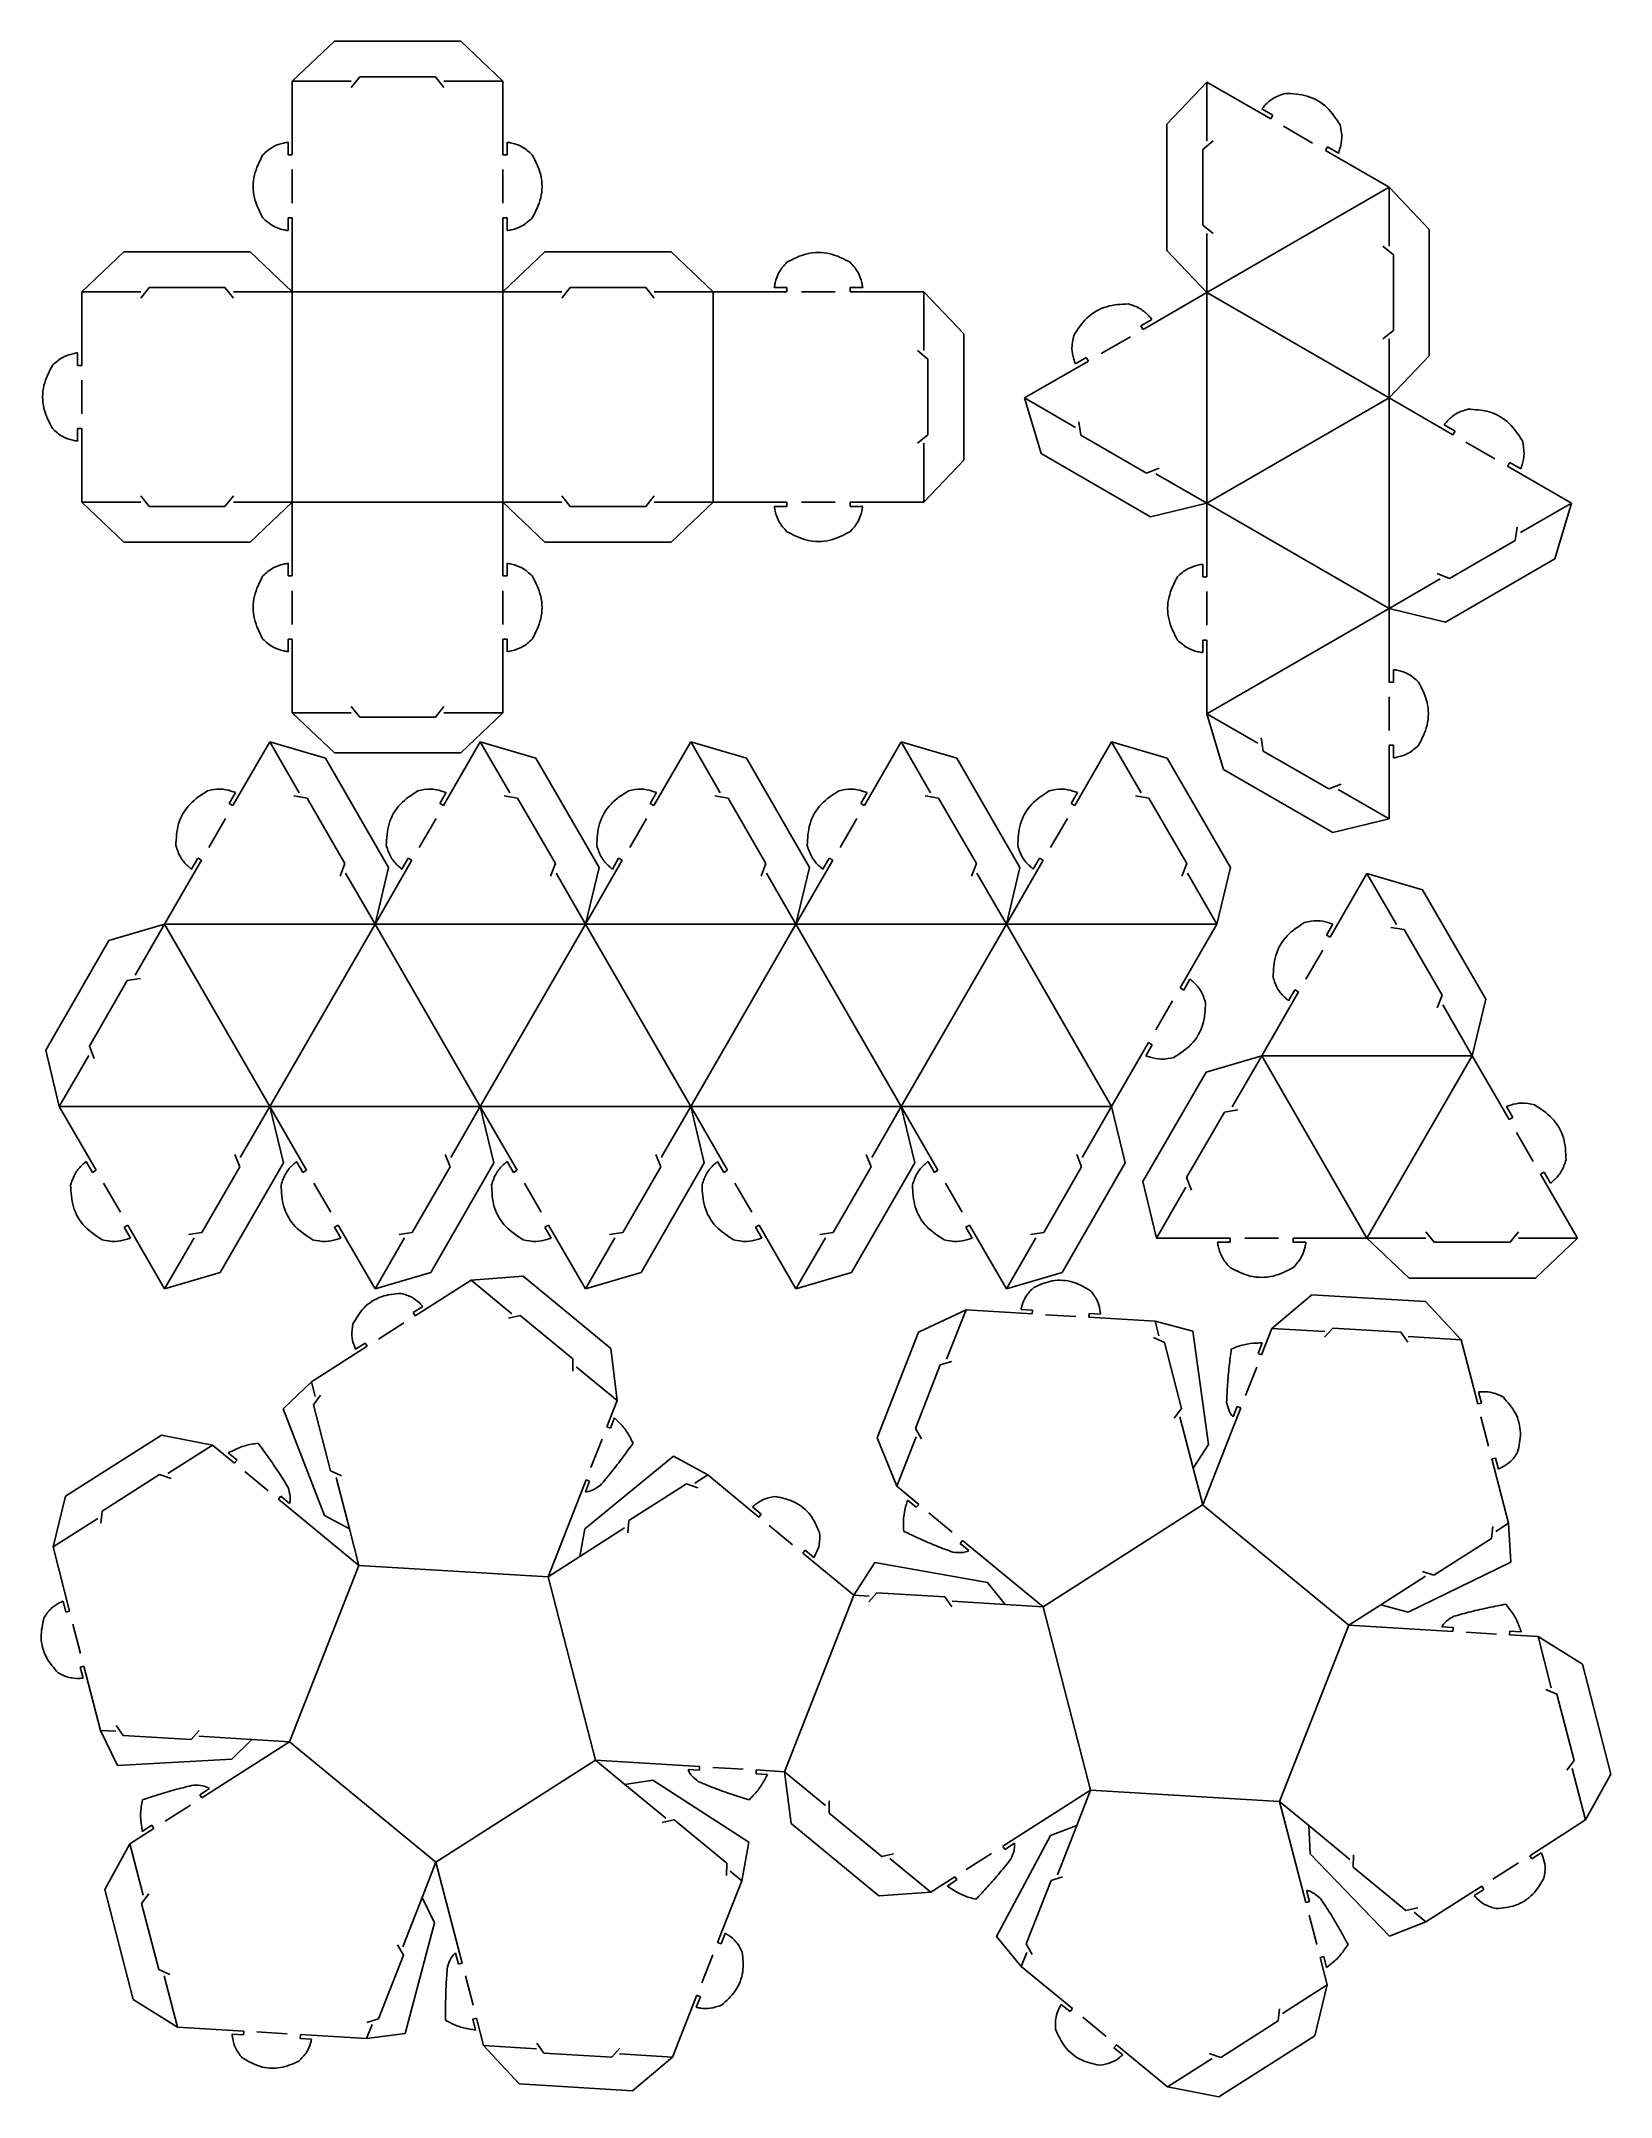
# Model space of a CAD drawing. Extents: x 3 to 213, y -16 to 259.
import ezdxf

# ---------------------------------------------------------------- set-up
doc = ezdxf.new("R2010")
doc.units = 0
doc.layers.get('0').update_dxf_attribs({"linetype": 'CONTINUOUS'})

msp = doc.modelspace()

# ---------------------------------------------------------------- linework, layer by layer
at = {"color": 5}
for p, q in [((36.386508, 254.089286), (42.030952, 259.451508)), ((42.030952, 259.451508), (58.964285, 259.451508)), ((58.964285, 259.451508), (64.60873, 254.089286)), ((36.386508, 244.211509), (36.386508, 254.089287)), ((44.28873, 253.242619), (45.417619, 254.653731)), ((45.417619, 254.653731), (55.577619, 254.653731)), ((55.577619, 254.653731), (56.706508, 253.242619)), ((64.60873, 244.211509), (64.60873, 254.089287)), ((153.661895, 248.324404), (159.024117, 253.968848)), ((167.578518, 249.029957), (159.024114, 253.968844)), ((153.661895, 231.391071), (153.661895, 248.324404)), ((166.394271, 250.365446), (167.86074, 249.51878)), ((167.86074, 249.51878), (167.578518, 249.029957)), ((35.822063, 245.904842), (35.822063, 244.211509)), ((65.173174, 245.904842), (65.173174, 244.211509)), ((158.459672, 244.937737), (159.870783, 246.066626)), ((174.910863, 244.796623), (175.193085, 245.285446)), ((175.193085, 245.285446), (176.659554, 244.438782)), ((35.822063, 244.211509), (36.386508, 244.211509)), ((65.173174, 244.211509), (64.60873, 244.211509)), ((158.459672, 234.777737), (158.459672, 244.937737)), ((183.465267, 239.857737), (174.910863, 244.796623)), ((188.827489, 234.213293), (183.465267, 239.857737)), ((36.386508, 235.744842), (35.822063, 235.744842)), ((35.822063, 235.744842), (35.822063, 234.051509)), ((36.386508, 225.867064), (36.386508, 235.744842)), ((64.60873, 225.867064), (64.60873, 235.744842)), ((64.60873, 235.744842), (65.173174, 235.744842)), ((65.173174, 235.744842), (65.173174, 234.051509)), ((159.870783, 233.648848), (158.459672, 234.777737)), ((188.827489, 217.279959), (188.827489, 234.213293)), ((184.029711, 230.826626), (182.6186, 231.955515)), ((13.80873, 231.229287), (8.164285, 225.867064)), ((30.742063, 231.229287), (13.80873, 231.229287)), ((36.386508, 225.867064), (30.742063, 231.229287)), ((64.60873, 225.867064), (70.253174, 231.229287)), ((70.253174, 231.229287), (87.186508, 231.229287)), ((87.186508, 231.229287), (92.830952, 225.867064)), ((159.024117, 225.746626), (153.661895, 231.391071)), ((184.029711, 220.666626), (184.029711, 230.826626)), ((17.195396, 226.431509), (16.066508, 225.020398)), ((27.355396, 226.431509), (17.195396, 226.431509)), ((28.484285, 225.020398), (27.355396, 226.431509)), ((72.510952, 225.020398), (73.639841, 226.431509)), ((73.639841, 226.431509), (83.799841, 226.431509)), ((83.799841, 226.431509), (84.92873, 225.020398)), ((102.70873, 226.431509), (101.015396, 226.431509)), ((102.70873, 225.867064), (102.70873, 226.431509)), ((112.86873, 226.431509), (111.175396, 226.431509)), ((111.175396, 226.431509), (111.175396, 225.867064)), ((8.164285, 215.989287), (8.164285, 225.867064)), ((92.830952, 225.867064), (102.70873, 225.867064)), ((111.175396, 225.867064), (121.053174, 225.867064)), ((121.053174, 225.867064), (126.415396, 220.22262)), ((159.024117, 225.746626), (150.469713, 220.80774)), ((150.187491, 221.296563), (151.65396, 222.14323)), ((150.469713, 220.80774), (150.187491, 221.296563)), ((182.6186, 219.537737), (184.029711, 220.666626)), ((7.599841, 217.68262), (7.599841, 215.989287)), ((120.206508, 217.964842), (121.617619, 216.835953)), ((126.415396, 220.22262), (126.415396, 203.289287)), ((7.599841, 215.989287), (8.164285, 215.989287)), ((121.617619, 216.835953), (121.617619, 206.675953)), ((143.137368, 216.574407), (134.582964, 211.635521)), ((141.388677, 216.216563), (142.855146, 217.06323)), ((142.855146, 217.06323), (143.137368, 216.574407)), ((183.465267, 211.635515), (188.827489, 217.279959)), ((136.790089, 204.169476), (134.582967, 211.635515)), ((183.465298, 211.635571), (192.019738, 206.696663)), ((8.164285, 207.52262), (7.599841, 207.52262)), ((7.599841, 207.52262), (7.599841, 205.829287)), ((8.164285, 197.644842), (8.164285, 207.52262)), ((121.617619, 206.675953), (120.206508, 205.547064)), ((142.121913, 206.631139), (141.849822, 208.41764)), ((192.301961, 207.185489), (190.835486, 208.032158)), ((192.019738, 206.696663), (192.301961, 207.185489)), ((151.454779, 195.702812), (136.790089, 204.169476)), ((150.920729, 201.551139), (142.121913, 206.631139)), ((126.415396, 203.289287), (121.053174, 197.644842)), ((152.603931, 202.208754), (150.920729, 201.551139)), ((199.63434, 202.952138), (199.352117, 202.463313)), ((199.352117, 202.463313), (207.906558, 197.524404)), ((201.100814, 202.105469), (199.63434, 202.952138)), ((17.195396, 197.080398), (16.066508, 198.491509)), ((28.484285, 198.491509), (27.355396, 197.080398)), ((72.510952, 198.491509), (73.639841, 197.080398)), ((83.799841, 197.080398), (84.92873, 198.491509)), ((13.80873, 192.28262), (8.164285, 197.644842)), ((27.355396, 197.080398), (17.195396, 197.080398)), ((36.386508, 197.644842), (30.742063, 192.28262)), ((36.386508, 197.644842), (36.386508, 187.767064)), ((64.60873, 197.644842), (64.60873, 187.767064)), ((64.60873, 197.644842), (70.253174, 192.28262)), ((73.639841, 197.080398), (83.799841, 197.080398)), ((87.186508, 192.28262), (92.830952, 197.644842)), ((92.830952, 197.644842), (102.70873, 197.644842)), ((102.70873, 197.080398), (101.015396, 197.080398)), ((102.70873, 197.644842), (102.70873, 197.080398)), ((111.175396, 197.080398), (111.175396, 197.644842)), ((111.175396, 197.644842), (121.053174, 197.644842)), ((112.86873, 197.080398), (111.175396, 197.080398)), ((159.02412, 197.52441), (151.454779, 195.702812)), ((159.024117, 197.524404), (159.024117, 187.646626)), ((205.699397, 190.058387), (207.906527, 197.52446)), ((200.367547, 192.520062), (200.639638, 194.306571)), ((30.742063, 192.28262), (13.80873, 192.28262)), ((70.253174, 192.28262), (87.186508, 192.28262)), ((191.568694, 187.440042), (200.367547, 192.520062)), ((35.822063, 187.767064), (35.822063, 189.460398)), ((36.386508, 187.767064), (35.822063, 187.767064)), ((64.60873, 187.767064), (65.173174, 187.767064)), ((65.173174, 187.767064), (65.173174, 189.460398)), ((158.459672, 187.646626), (158.459672, 189.339959)), ((159.024117, 187.646626), (158.459672, 187.646626)), ((189.885484, 188.097657), (191.568694, 187.440042)), ((191.034639, 181.591687), (205.699397, 190.058387)), ((183.465267, 183.413293), (183.465267, 173.535515)), ((183.465267, 183.413293), (191.034639, 181.591687)), ((35.822063, 177.607064), (35.822063, 179.300398)), ((35.822063, 179.300398), (36.386508, 179.300398)), ((36.386508, 179.300398), (36.386508, 169.42262)), ((65.173174, 179.300398), (64.60873, 179.300398)), ((64.60873, 179.300398), (64.60873, 169.42262)), ((65.173174, 177.607064), (65.173174, 179.300398)), ((158.459672, 177.486626), (158.459672, 179.179959)), ((158.459672, 179.179959), (159.024117, 179.179959)), ((159.024117, 179.179959), (159.024117, 169.302182)), ((184.029711, 173.535515), (184.029711, 175.228848)), ((183.465267, 173.535515), (184.029711, 173.535515)), ((42.030952, 164.060398), (36.386508, 169.42262)), ((45.417619, 168.858176), (44.28873, 170.269287)), ((55.577619, 168.858176), (45.417619, 168.858176)), ((56.706508, 170.269287), (55.577619, 168.858176)), ((64.60873, 169.42262), (58.964285, 164.060398)), ((159.024117, 169.302182), (161.231239, 161.836142)), ((28.423718, 156.987697), (33.362584, 165.542067)), ((40.828598, 163.334957), (33.36259, 165.54207)), ((56.645827, 156.987697), (61.584693, 165.542067)), ((69.050707, 163.334957), (61.584699, 165.54207)), ((84.867936, 156.987697), (89.806803, 165.542067)), ((97.272819, 163.334957), (89.806811, 165.54207)), ((113.090046, 156.987697), (118.028912, 165.542067)), ((125.494929, 163.334957), (118.02892, 165.54207)), ((141.312158, 156.987697), (146.251024, 165.542067)), ((153.717038, 163.334957), (146.25103, 165.54207)), ((166.290972, 166.084306), (166.563063, 164.297806)), ((49.295228, 148.670323), (40.828598, 163.334957)), ((58.964285, 164.060398), (42.030952, 164.060398)), ((77.517337, 148.670323), (69.050707, 163.334957)), ((105.739449, 148.670323), (97.272819, 163.334957)), ((133.961559, 148.670323), (125.494929, 163.334957)), ((162.183668, 148.670323), (153.717038, 163.334957)), ((166.563063, 164.297806), (175.361879, 159.217806)), ((184.029711, 165.068848), (183.465267, 165.068848)), ((183.465267, 165.068848), (183.465267, 155.191071)), ((184.029711, 163.375515), (184.029711, 165.068848)), ((161.231239, 161.836142), (175.895929, 153.369478)), ((175.361879, 159.217806), (177.045081, 159.87542)), ((28.781558, 158.73638), (27.934897, 157.269917)), ((27.934897, 157.269917), (28.423718, 156.987697)), ((38.366946, 158.003153), (36.580451, 158.275243)), ((43.446923, 149.204372), (38.366946, 158.003153)), ((57.003668, 158.73638), (56.157007, 157.269917)), ((56.157007, 157.269917), (56.645827, 156.987697)), ((66.589055, 158.003153), (64.80256, 158.275243)), ((71.669032, 149.204372), (66.589055, 158.003153)), ((85.225777, 158.73638), (84.379116, 157.269917)), ((84.379116, 157.269917), (84.867936, 156.987697)), ((94.811167, 158.003153), (93.024672, 158.275243)), ((99.891144, 149.204372), (94.811167, 158.003153)), ((113.447886, 158.73638), (112.601225, 157.269917)), ((112.601225, 157.269917), (113.090046, 156.987697)), ((123.033276, 158.003153), (121.246781, 158.275243)), ((128.113254, 149.204372), (123.033276, 158.003153)), ((141.669999, 158.73638), (140.823338, 157.269917)), ((140.823338, 157.269917), (141.312158, 156.987697)), ((151.255386, 158.003153), (149.468891, 158.275243)), ((156.335363, 149.204372), (151.255386, 158.003153)), ((175.895929, 153.369478), (183.46527, 155.191076)), ((19.251535, 141.10101), (24.190403, 149.65538)), ((23.701582, 149.9376), (22.854919, 148.471136)), ((24.190403, 149.65538), (23.701582, 149.9376)), ((42.789314, 147.521176), (43.446923, 149.204372)), ((47.473644, 141.10101), (52.412511, 149.65538)), ((51.92369, 149.9376), (51.077027, 148.471136)), ((52.412511, 149.65538), (51.92369, 149.9376)), ((71.011423, 147.521176), (71.669032, 149.204372)), ((75.695754, 141.10101), (80.63462, 149.65538)), ((80.1458, 149.9376), (79.299136, 148.471136)), ((80.63462, 149.65538), (80.1458, 149.9376)), ((99.233536, 147.521176), (99.891144, 149.204372)), ((103.917863, 141.10101), (108.856729, 149.65538)), ((108.367909, 149.9376), (107.521245, 148.471136)), ((108.856729, 149.65538), (108.367909, 149.9376)), ((127.455645, 147.521176), (128.113254, 149.204372)), ((132.139975, 141.10101), (137.078841, 149.65538)), ((136.590021, 149.9376), (135.743357, 148.471136)), ((137.078841, 149.65538), (136.590021, 149.9376)), ((155.677754, 147.521176), (156.335363, 149.204372)), ((47.473639, 141.101013), (49.295228, 148.670323)), ((75.695748, 141.101013), (77.517337, 148.670323)), ((103.91786, 141.101013), (105.739449, 148.670323)), ((132.139969, 141.101013), (133.961559, 148.670323)), ((160.362079, 141.101013), (162.183668, 148.670323)), ((175.552058, 139.343728), (180.490947, 147.898135)), ((187.956992, 145.691016), (180.490949, 147.898138)), ((196.423658, 131.026321), (187.956992, 145.691016)), ((19.25153, 141.101013), (11.78552, 138.893903)), ((155.423207, 132.546646), (160.362073, 141.101016)), ((175.909901, 141.09242), (175.063235, 139.625951)), ((185.495328, 140.359189), (183.708825, 140.63128)), ((11.78552, 138.893903), (3.31889, 124.229269)), ((175.063235, 139.625951), (175.552058, 139.343728)), ((190.575328, 131.56037), (185.495328, 140.359189)), ((14.247173, 133.562096), (9.167195, 124.763316)), ((16.033668, 133.834186), (14.247173, 133.562096)), ((155.912027, 132.264424), (155.423207, 132.546646)), ((156.758691, 133.730887), (155.912027, 132.264424)), ((170.829901, 132.293603), (169.983235, 130.827134)), ((171.318724, 132.01138), (170.829901, 132.293603)), ((166.379835, 123.456974), (171.318724, 132.01138)), ((189.917713, 129.877168), (190.575328, 131.56037)), ((194.60206, 123.456977), (196.423658, 131.026321)), ((3.31889, 124.229269), (5.140481, 116.659959)), ((9.167195, 124.763316), (9.824806, 123.080122)), ((146.251024, 116.659959), (151.18989, 125.214329)), ((151.678713, 124.932107), (150.83205, 123.465644)), ((151.18989, 125.214329), (151.678713, 124.932107)), ((158.913788, 121.249855), (150.447121, 106.585159)), ((166.37983, 123.456977), (158.913788, 121.249855)), ((194.602066, 123.456979), (199.540955, 114.902573)), ((5.140475, 116.659959), (10.079364, 108.105552)), ((33.362584, 116.659959), (38.301473, 108.105552)), ((33.36264, 116.659925), (35.184238, 109.090581)), ((61.584693, 116.659959), (66.523582, 108.105552)), ((61.58475, 116.659925), (63.406347, 109.090581)), ((89.806805, 116.659959), (94.745694, 108.105552)), ((89.806859, 116.659925), (91.628457, 109.090581)), ((118.028915, 116.659959), (122.967804, 108.105552)), ((118.028971, 116.659925), (119.850569, 109.090581)), ((146.251081, 116.659925), (148.072678, 109.090581)), ((161.375451, 115.918028), (156.295451, 107.119208)), ((163.161955, 116.190118), (161.375451, 115.918028)), ((200.029778, 115.184795), (199.183111, 116.651264)), ((199.540955, 114.902573), (200.029778, 115.184795)), ((28.678293, 110.239734), (29.335908, 108.556532)), ((56.900403, 110.239734), (57.558017, 108.556532)), ((85.122512, 110.239734), (85.780126, 108.556532)), ((113.344624, 110.239734), (114.002239, 108.556532)), ((141.566733, 110.239734), (142.224348, 108.556532)), ((9.590541, 107.82333), (8.743874, 109.289799)), ((10.079364, 108.105552), (9.590541, 107.82333)), ((29.335908, 108.556532), (24.255908, 99.757713)), ((35.184238, 109.090581), (26.717572, 94.425886)), ((37.81265, 107.82333), (36.965983, 109.289799)), ((38.301473, 108.105552), (37.81265, 107.82333)), ((57.558017, 108.556532), (52.478017, 99.757713)), ((63.406347, 109.090581), (54.939681, 94.425886)), ((66.034759, 107.82333), (65.188092, 109.289799)), ((66.523582, 108.105552), (66.034759, 107.82333)), ((85.780126, 108.556532), (80.700126, 99.757713)), ((91.628457, 109.090581), (83.16179, 94.425886)), ((94.256871, 107.82333), (93.410205, 109.289799)), ((94.745694, 108.105552), (94.256871, 107.82333)), ((114.002239, 108.556532), (108.922239, 99.757713)), ((119.850569, 109.090581), (111.383902, 94.425886)), ((122.478981, 107.82333), (121.632314, 109.289799)), ((122.967804, 108.105552), (122.478981, 107.82333)), ((142.224348, 108.556532), (137.144348, 99.757713)), ((148.072678, 109.090581), (139.606012, 94.425886)), ((204.263111, 107.852447), (203.774288, 107.570225)), ((203.774288, 107.570225), (208.713177, 99.015818)), ((205.109778, 106.385978), (204.263111, 107.852447)), ((150.447121, 106.585159), (152.268719, 99.015815)), ((156.295451, 107.119208), (156.953066, 105.436007)), ((13.823874, 100.490982), (14.312698, 100.773205)), ((14.670541, 99.024513), (13.823874, 100.490982)), ((14.312698, 100.773205), (19.251587, 92.218798)), ((24.255908, 99.757713), (22.469406, 99.485622)), ((42.045983, 100.490982), (42.534806, 100.773205)), ((42.89265, 99.024513), (42.045983, 100.490982)), ((42.534806, 100.773205), (47.473695, 92.218798)), ((52.478017, 99.757713), (50.691514, 99.485622)), ((70.268092, 100.490982), (70.756915, 100.773205)), ((71.114759, 99.024513), (70.268092, 100.490982)), ((70.756915, 100.773205), (75.695804, 92.218798)), ((80.700126, 99.757713), (78.913623, 99.485622)), ((98.490205, 100.490982), (98.979028, 100.773205)), ((99.336871, 99.024513), (98.490205, 100.490982)), ((98.979028, 100.773205), (103.917917, 92.218798)), ((108.922239, 99.757713), (107.135735, 99.485622)), ((126.712314, 100.490982), (127.201137, 100.773205)), ((127.558981, 99.024513), (126.712314, 100.490982)), ((127.201137, 100.773205), (132.140026, 92.218798)), ((137.144348, 99.757713), (135.357845, 99.485622)), ((188.393169, 99.862485), (189.522058, 98.451374)), ((199.682058, 98.451374), (200.810947, 99.862485)), ((162.146496, 99.015818), (152.268716, 99.015818)), ((160.453163, 98.451374), (162.146496, 98.451374)), ((162.146496, 98.451374), (162.146496, 99.015818)), ((180.490947, 99.015818), (170.613166, 99.015818)), ((170.613166, 99.015818), (170.613166, 98.451374)), ((170.613166, 98.451374), (172.306499, 98.451374)), ((180.490947, 99.015818), (186.135391, 93.653596)), ((189.522058, 98.451374), (199.682058, 98.451374)), ((203.068724, 93.653596), (208.713169, 99.015818)), ((26.717572, 94.425886), (19.251529, 92.218764)), ((54.939681, 94.425886), (47.473639, 92.218764)), ((60.346833, 93.398727), (67.33597, 93.897258)), ((67.33597, 93.897258), (79.103765, 84.213449)), ((83.16179, 94.425886), (75.695748, 92.218764)), ((111.383902, 94.425886), (103.91786, 92.218764)), ((139.606012, 94.425886), (132.139969, 92.218764)), ((52.853189, 88.61576), (60.346802, 93.39869)), ((167.747487, 86.921543), (173.108775, 91.432967)), ((173.108775, 91.432967), (188.321086, 90.515539)), ((186.135391, 93.653596), (203.068724, 93.653596)), ((53.864496, 89.863896), (52.579877, 89.043964)), ((52.579877, 89.043964), (52.853189, 88.61576)), ((65.354279, 88.291227), (66.945784, 88.62629)), ((66.945784, 88.62629), (74.006459, 82.816003)), ((120.374709, 86.432398), (126.724196, 89.395585)), ((126.724198, 89.395585), (135.598047, 88.860418)), ((135.628628, 89.367495), (134.107397, 89.459237)), ((135.598047, 88.860418), (135.628628, 89.367495)), ((143.234783, 88.908783), (143.204201, 88.401706)), ((143.204201, 88.401706), (152.078049, 87.866539)), ((144.756014, 88.817038), (143.234783, 88.908783)), ((188.321086, 90.515539), (193.101338, 85.392497)), ((114.801311, 72.248113), (120.374709, 86.432398)), ((151.850765, 85.708247), (153.335256, 85.043859)), ((152.077883, 87.866497), (157.141311, 86.556455)), ((157.141311, 86.556455), (159.248664, 71.358574)), ((166.354139, 83.375472), (167.74749, 86.921543)), ((174.800695, 85.732795), (175.8913, 86.939326)), ((175.8913, 86.939326), (185.018686, 86.388869)), ((185.018686, 86.388869), (185.956389, 85.060014)), ((38.936478, 79.733174), (46.430091, 84.516104)), ((46.156781, 84.944311), (44.872162, 84.124379)), ((46.430091, 84.516104), (46.156781, 84.944311)), ((74.006459, 82.816003), (73.983994, 81.189768)), ((79.103765, 84.213449), (79.959824, 77.259047)), ((153.335256, 85.043859), (155.632254, 76.193114)), ((166.43867, 84.979679), (165.881329, 83.56125)), ((165.881329, 83.56125), (166.354139, 83.375472)), ((193.101406, 85.392514), (195.334605, 76.787595)), ((119.934871, 73.505839), (123.278908, 82.016411)), ((123.278908, 82.016411), (124.832494, 82.49758)), ((38.936532, 79.733089), (35.149223, 76.126058)), ((40.184536, 77.957677), (39.210491, 76.655236)), ((78.566399, 73.713013), (79.959745, 77.259078)), ((195.826315, 76.915208), (195.443481, 78.390335)), ((35.149223, 76.126058), (40.698522, 61.821481)), ((39.210491, 76.655236), (41.507483, 67.804507)), ((79.596547, 74.945661), (79.039206, 73.527234)), ((155.632254, 76.193114), (154.658207, 74.89067)), ((158.458495, 63.281066), (163.567443, 76.283329)), ((163.094633, 76.469107), (162.537292, 75.050678)), ((163.567443, 76.283329), (163.094633, 76.469107)), ((195.334605, 76.787595), (195.826315, 76.915208)), ((5.979278, 64.422793), (18.825529, 72.622139)), ((18.825529, 72.622139), (25.704073, 71.287276)), ((79.039206, 73.527234), (78.566399, 73.713013)), ((117.435204, 65.755108), (114.801311, 72.248113)), ((120.745337, 72.095772), (119.934871, 73.505839)), ((28.645996, 68.866329), (25.704066, 71.287262)), ((27.792015, 70.226959), (28.968785, 69.258584)), ((28.968785, 69.258584), (28.645996, 68.866329)), ((87.480434, 69.771503), (75.590744, 60.073405)), ((92.081291, 67.284179), (87.480434, 69.771503)), ((159.248664, 71.358574), (157.182323, 68.198173)), ((197.740487, 69.539564), (197.248777, 69.411952)), ((197.248777, 69.411952), (199.481976, 60.807033)), ((198.123322, 68.064434), (197.740487, 69.539564)), ((10.871676, 62.42289), (18.579427, 67.342498)), ((18.579427, 67.342498), (20.119123, 66.8186)), ((41.507483, 67.804507), (42.991972, 67.140119)), ((70.67077, 53.618646), (75.779706, 66.620884)), ((76.252516, 66.435105), (75.695178, 65.016679)), ((75.779706, 66.620884), (76.252516, 66.435105)), ((98.945886, 61.635369), (92.08135, 67.28425)), ((157.182323, 68.198173), (158.458433, 63.281092)), ((4.293654, 57.621698), (5.979278, 64.422793)), ((34.529852, 64.024456), (34.852644, 64.416714)), ((45.316922, 55.147693), (34.529852, 64.024456)), ((34.852644, 64.416714), (36.029415, 63.448339)), ((89.238723, 66.072518), (81.530952, 61.152896)), ((90.778423, 65.548617), (89.238723, 66.072518)), ((120.377085, 63.334186), (117.435139, 65.755136)), ((118.877515, 63.910306), (120.054291, 62.941928)), ((10.698539, 60.805746), (10.871676, 62.42289)), ((40.698522, 61.821481), (44.040964, 60.064802)), ((81.530952, 61.152896), (81.357814, 59.535749)), ((98.091902, 62.996008), (99.268681, 62.027627)), ((99.268681, 62.027627), (98.945886, 61.635369)), ((120.054291, 62.941928), (120.377085, 63.334186)), ((199.481928, 60.807109), (199.800693, 55.586664)), ((44.040964, 60.064802), (45.317071, 55.147732)), ((75.590744, 60.073405), (74.952914, 56.351692)), ((126.260976, 58.492288), (125.938181, 58.100028)), ((125.938181, 58.100028), (127.11496, 57.13165)), ((137.048107, 49.615474), (126.260976, 58.492288)), ((197.185986, 58.739027), (189.478214, 53.819408)), ((197.359123, 60.356174), (197.185986, 58.739027)), ((6.526833, 49.016801), (4.293629, 57.621734)), ((74.952914, 56.351692), (70.670821, 53.61857)), ((104.829777, 56.793469), (105.152571, 57.185729)), ((111.694316, 51.144588), (104.829777, 56.793469)), ((105.152571, 57.185729), (106.329347, 56.217349)), ((111.694316, 51.144588), (114.50493, 55.555377)), ((114.50493, 55.555377), (129.610206, 52.86318)), ((199.800693, 55.586664), (185.997816, 48.886031)), ((129.610206, 52.86318), (131.977395, 49.921352)), ((189.478214, 53.819408), (187.938514, 54.343306)), ((5.652287, 50.364319), (6.035122, 48.889189)), ((113.676752, 50.26165), (114.76736, 51.468178)), ((114.76736, 51.468178), (123.894746, 50.917723)), ((123.894746, 50.917723), (124.832446, 49.588869)), ((131.977395, 49.921352), (137.048167, 49.615542)), ((182.353551, 49.874622), (178.071458, 47.1415)), ((185.997816, 48.886031), (182.353551, 49.874622)), ((6.035122, 48.889189), (6.526833, 49.016801)), ((178.071458, 47.1415), (192.016075, 46.300525)), ((192.046657, 46.807603), (190.525425, 46.899345)), ((192.016075, 46.300525), (192.046657, 46.807603)), ((199.652811, 46.348887), (199.622232, 45.84181)), ((199.622232, 45.84181), (203.425309, 45.612454)), ((201.174042, 46.257145), (199.652811, 46.348887)), ((203.425352, 45.612465), (209.372725, 41.907666)), ((8.441007, 41.641144), (7.949297, 41.513531)), ((7.949297, 41.513531), (8.332132, 40.038398)), ((10.674211, 33.036208), (8.441007, 41.641144)), ((209.372725, 41.907666), (213.201078, 27.156337)), ((204.474349, 38.537094), (205.958852, 37.872701)), ((205.958852, 37.872701), (208.255862, 29.021902)), ((12.74837, 33.674496), (13.686074, 32.345636)), ((10.674184, 33.036202), (12.934347, 28.319589)), ((13.686074, 32.345636), (22.813488, 31.795178)), ((22.813488, 31.795178), (23.904097, 33.001712)), ((36.028111, 31.507151), (24.252373, 23.991079)), ((28.253738, 29.176935), (30.957325, 31.812961)), ((30.957325, 31.812961), (36.028111, 31.507151)), ((12.934347, 28.319589), (28.253738, 29.176935)), ((77.051402, 29.033106), (90.996019, 28.192132)), ((80.974085, 25.805297), (77.051498, 29.033224)), ((90.965441, 27.685055), (89.444209, 27.776797)), ((90.996019, 28.192132), (90.965441, 27.685055)), ((98.571595, 27.226339), (98.602176, 27.733416)), ((98.602176, 27.733416), (102.405253, 27.50406)), ((208.255862, 29.021902), (207.281808, 27.719452)), ((23.979061, 24.419286), (25.263687, 25.239221)), ((84.710738, 26.348758), (80.974085, 25.805297)), ((97.608271, 18.037883), (84.710738, 26.348758)), ((100.092826, 27.134597), (98.571595, 27.226339)), ((102.405253, 27.50406), (103.26131, 20.549675)), ((143.428542, 25.030021), (131.652899, 17.514008)), ((141.570764, 20.301969), (143.428545, 25.030018)), ((213.201078, 27.156337), (209.805939, 21.026916)), ((24.252373, 23.991079), (23.979061, 24.419286)), ((108.381063, 23.573351), (108.358599, 21.947118)), ((172.704983, 20.273044), (168.782396, 23.500972)), ((168.782512, 23.501003), (172.291801, 9.979079)), ((17.829244, 19.891403), (14.617679, 17.841564)), ((16.271307, 19.499676), (17.555932, 20.319611)), ((17.555932, 20.319611), (17.829244, 19.891403)), ((87.573017, 21.032874), (85.981517, 20.697814)), ((94.633672, 15.222607), (87.573017, 21.032874)), ((103.26131, 20.549675), (115.029067, 10.865897)), ((108.358599, 21.947118), (115.419254, 16.136851)), ((138.041448, 18.959723), (141.570764, 20.301969)), ((172.890917, 16.50166), (172.704983, 20.273044)), ((209.805857, 21.027043), (202.312205, 16.244087)), ((11.222463, 11.71227), (14.617597, 17.841685)), ((96.66443, 12.89359), (97.608271, 18.037883)), ((130.813288, 5.425798), (138.041448, 18.959723)), ((131.652899, 17.514008), (131.926209, 17.085804)), ((131.926209, 17.085804), (133.210825, 17.905733)), ((202.585518, 15.81588), (203.870142, 16.635815)), ((53.783272, 10.639484), (55.641071, 15.367579)), ((55.640887, 15.367652), (59.15021, 1.845598)), ((94.611207, 13.596374), (94.633672, 15.222607)), ((115.419254, 16.136851), (117.010753, 16.471911)), ((183.528902, 5.444975), (172.890917, 16.50166)), ((178.658328, 14.716105), (178.680793, 16.342335)), ((185.718983, 8.905835), (178.658328, 14.716105)), ((202.312205, 16.244087), (202.585518, 15.81588)), ((15.050813, -3.039054), (11.222463, 11.71227)), ((16.167673, 9.846705), (17.141726, 11.149155)), ((96.664388, 12.89361), (93.41323, 4.619419)), ((115.029067, 10.865897), (122.018185, 11.364426)), ((125.22982, 13.414367), (122.018284, 11.364544)), ((124.218517, 12.166233), (125.50313, 12.986162)), ((125.50313, 12.986162), (125.22982, 13.414367)), ((134.781507, 4.412381), (138.12551, 12.922868)), ((138.12551, 12.922868), (139.679079, 13.404032)), ((172.783508, 10.106688), (172.400677, 11.581807)), ((195.889076, 12.144412), (188.395424, 7.361456)), ((194.877761, 10.896267), (196.162388, 11.716204)), ((196.162388, 11.716204), (195.889076, 12.144412)), ((18.464682, 0.995917), (16.167673, 9.846705)), ((55.454827, 7.253647), (53.783272, 10.639484)), ((172.291801, 9.979079), (172.783508, 10.106688)), ((187.310482, 9.240898), (185.718983, 8.905835)), ((51.536264, -7.580856), (55.454827, 7.253647)), ((93.886043, 4.433641), (94.443383, 5.852073)), ((188.395328, 7.361338), (183.528902, 5.444975)), ((47.939568, -5.62181), (51.283605, 2.888753)), ((51.283605, 2.888753), (50.473142, 4.298823)), ((58.6585, 1.717988), (58.275666, 3.193121)), ((93.41323, 4.619419), (93.886043, 4.433641)), ((134.139644, 1.389772), (130.813288, 5.425798)), ((135.591962, 3.002325), (134.781507, 4.412381)), ((19.949182, 0.331524), (18.464682, 0.995917)), ((59.15021, 1.845598), (58.6585, 1.717988)), ((141.004262, -4.259128), (134.139751, 1.389733)), ((174.697667, 2.731095), (174.205959, 2.603483)), ((174.205959, 2.603483), (175.16304, -1.084315)), ((175.080498, 1.255976), (174.697667, 2.731095)), ((90.626525, -2.472744), (87.375368, -10.746938)), ((90.541994, -4.076954), (91.099335, -2.658525)), ((91.099335, -2.658525), (90.626525, -2.472744)), ((175.163068, -1.084357), (173.477434, -7.885486)), ((20.998179, -6.743841), (15.050813, -3.039054)), ((139.504697, -3.683), (140.68147, -4.651389)), ((140.68147, -4.651389), (141.004262, -4.259128)), ((168.758142, -4.268414), (168.585001, -5.885575)), ((29.872026, -7.279019), (20.998152, -6.743841)), ((28.32021, -7.694337), (29.841447, -7.786088)), ((29.841447, -7.786088), (29.872026, -7.279019)), ((37.478205, -7.737715), (37.447624, -8.244812)), ((37.447624, -8.244812), (38.968861, -8.336534)), ((46.352079, -8.272893), (37.478205, -7.737715)), ((46.352079, -8.272893), (51.536264, -7.580856)), ((46.385985, -6.102971), (47.939568, -5.62181)), ((60.572675, -5.657681), (61.064388, -5.53006)), ((60.955513, -7.1328), (60.572675, -5.657681)), ((61.064388, -5.53006), (62.021474, -9.217886)), ((173.477434, -7.885486), (160.631099, -16.084889)), ((168.585001, -5.885575), (160.877202, -10.805216)), ((66.801771, -14.340925), (62.02152, -9.217886)), ((70.104172, -10.214271), (69.166469, -8.8854)), ((79.231558, -10.764718), (70.104172, -10.214271)), ((80.322163, -9.558189), (79.231558, -10.764718)), ((87.375371, -10.746938), (82.014083, -15.258373)), ((146.888129, -9.101018), (146.565338, -9.49325)), ((146.565338, -9.49325), (147.742111, -10.461639)), ((153.75264, -14.749865), (146.888129, -9.101018)), ((160.877202, -10.805216), (159.337496, -10.281327)), ((82.014083, -15.258373), (66.801771, -14.340925)), ((160.631099, -16.084889), (153.75251, -14.750034))]:
    msp.add_line(p, q, dxfattribs=at)
at = {"color": 1}
for p, q in [((36.386508, 254.089286), (44.28873, 254.089286)), ((64.60873, 254.089286), (56.706508, 254.089286)), ((159.024117, 253.968848), (159.024117, 246.066626)), ((173.199984, 245.784401), (169.289397, 248.042179)), ((36.386508, 237.720398), (36.386508, 242.235953)), ((64.60873, 237.720398), (64.60873, 242.235953)), ((159.024258, 225.746626), (183.465267, 239.857737)), ((183.465267, 239.857737), (183.465267, 231.955515)), ((159.024117, 225.746626), (159.024117, 233.648848)), ((8.164285, 225.867064), (16.066508, 225.867064)), ((36.386508, 225.867064), (28.484285, 225.867064)), ((36.386508, 225.867064), (36.386508, 197.644842)), ((36.386508, 225.867064), (64.60873, 225.867064)), ((64.60873, 225.867064), (72.510952, 225.867064)), ((64.60873, 225.867064), (64.60873, 197.644842)), ((92.830952, 225.867064), (84.92873, 225.867064)), ((92.830952, 225.867064), (92.830952, 197.644842)), ((104.684285, 225.867064), (109.199841, 225.867064)), ((121.053174, 225.867064), (121.053174, 217.964842)), ((159.024258, 197.524404), (159.024258, 225.746626)), ((159.024258, 225.746626), (183.465267, 211.635515)), ((148.758834, 219.819962), (144.848247, 217.562184)), ((183.465267, 211.635515), (183.465267, 219.537737)), ((8.164285, 209.498176), (8.164285, 214.013731)), ((134.582967, 211.635515), (141.426489, 207.684407)), ((159.024258, 197.524404), (183.465267, 211.635515)), ((183.465267, 183.413293), (183.465267, 211.635515)), ((121.053174, 197.644842), (121.053174, 205.547064)), ((193.730626, 205.708882), (197.641227, 203.451093)), ((159.02412, 197.52441), (152.180598, 201.475521)), ((8.164285, 197.644842), (16.066508, 197.644842)), ((36.386508, 197.644842), (28.484285, 197.644842)), ((36.386508, 197.644842), (64.60873, 197.644842)), ((64.60873, 197.644842), (72.510952, 197.644842)), ((92.830952, 197.644842), (84.92873, 197.644842)), ((104.684285, 197.644842), (109.199841, 197.644842)), ((159.024258, 197.524404), (183.465267, 183.413293)), ((207.906527, 197.52446), (201.062974, 193.573332)), ((36.386508, 185.791509), (36.386508, 181.275953)), ((64.60873, 185.791509), (64.60873, 181.275953)), ((159.024117, 185.671071), (159.024117, 181.155515)), ((183.465267, 183.413293), (190.30882, 187.364421)), ((159.024258, 169.302182), (183.465267, 183.413293)), ((183.465267, 171.559959), (183.465267, 167.044404)), ((36.386508, 169.42262), (44.28873, 169.42262)), ((64.60873, 169.42262), (56.706508, 169.42262)), ((159.024117, 169.302182), (165.867639, 165.351071)), ((33.36259, 165.54207), (37.313684, 158.698573)), ((61.584699, 165.54207), (65.535793, 158.698573)), ((89.806811, 165.54207), (93.757905, 158.698573)), ((118.02892, 165.54207), (121.980015, 158.698573)), ((146.25103, 165.54207), (150.202124, 158.698573)), ((183.46527, 155.191076), (176.621748, 159.142184)), ((25.178176, 151.366254), (27.435944, 155.276824)), ((53.400285, 151.366254), (55.658052, 155.276824)), ((81.622395, 151.366254), (83.880161, 155.276824)), ((109.844504, 151.366254), (112.102271, 155.276824)), ((138.066616, 151.366254), (140.324383, 155.276824)), ((47.473639, 141.101013), (43.522544, 147.94451)), ((75.695748, 141.101013), (71.744654, 147.94451)), ((103.91786, 141.101013), (99.966766, 147.94451)), ((132.139969, 141.101013), (128.188875, 147.94451)), ((160.362079, 141.101013), (156.410985, 147.94451)), ((180.490949, 147.898138), (184.44206, 141.054613)), ((19.25153, 141.101013), (15.300436, 134.257517)), ((19.251587, 141.101056), (47.473526, 141.101056)), ((19.251587, 141.101056), (33.362697, 116.660047)), ((47.473526, 141.101056), (33.362697, 116.660047)), ((47.473526, 141.101056), (75.695748, 141.101056)), ((47.473526, 141.101056), (61.584637, 116.660047)), ((75.695748, 141.101056), (61.584637, 116.660047)), ((75.695748, 141.101056), (103.91797, 141.101056)), ((75.695748, 141.101056), (89.806859, 116.660047)), ((103.91797, 141.101056), (89.806859, 116.660047)), ((103.91797, 141.101056), (132.13991, 141.101056)), ((103.91797, 141.101056), (118.028799, 116.660047)), ((132.13991, 141.101056), (118.028799, 116.660047)), ((132.13991, 141.101056), (160.362132, 141.101056)), ((132.13991, 141.101056), (146.251021, 116.660047)), ((172.306502, 133.722262), (174.56428, 137.632846)), ((152.177665, 126.925203), (154.435432, 130.835773)), ((194.60206, 123.456977), (190.650949, 130.300501)), ((5.140481, 116.659959), (9.091574, 123.503453)), ((166.37983, 123.456977), (162.428719, 116.613452)), ((194.602066, 123.457109), (166.379844, 123.457109)), ((180.490955, 99.015818), (166.379844, 123.457109)), ((194.602066, 123.457109), (180.490955, 99.015818)), ((5.140475, 116.660047), (33.362697, 116.660047)), ((33.36264, 116.659925), (29.411529, 109.8164)), ((33.362697, 116.660047), (61.584637, 116.660047)), ((61.58475, 116.659925), (57.633639, 109.8164)), ((61.584637, 116.660047), (89.806859, 116.660047)), ((89.806859, 116.659925), (85.855748, 109.8164)), ((89.806859, 116.660047), (118.028799, 116.660047)), ((118.028971, 116.659925), (114.07786, 109.8164)), ((118.028799, 116.660047), (146.251021, 116.660047)), ((146.251081, 116.659925), (142.299969, 109.8164)), ((200.528733, 113.191691), (202.786511, 109.281107)), ((11.067142, 106.394671), (13.32492, 102.484087)), ((39.289251, 106.394671), (41.547028, 102.484087)), ((67.51136, 106.394671), (69.769138, 102.484087)), ((95.733472, 106.394671), (97.99125, 102.484087)), ((123.955581, 106.394671), (126.213359, 102.484087)), ((152.268719, 99.015815), (156.21983, 105.85934)), ((19.251529, 92.218764), (23.20264, 99.062289)), ((47.473639, 92.218764), (51.42475, 99.062289)), ((75.695748, 92.218764), (79.646859, 99.062289)), ((103.91786, 92.218764), (107.868971, 99.062289)), ((132.139969, 92.218764), (136.091081, 99.062289)), ((168.63761, 99.015818), (164.122052, 99.015818)), ((180.490947, 99.015818), (188.393169, 99.015818)), ((208.713169, 99.015818), (200.810947, 99.015818)), ((60.346833, 93.398727), (65.838471, 88.879615)), ((126.724196, 89.395585), (124.123278, 82.776252)), ((137.372815, 88.753386), (141.429432, 88.508738)), ((47.928815, 85.472691), (51.354465, 87.659173)), ((152.077883, 87.866497), (152.588327, 85.899665)), ((167.747487, 86.921543), (174.846564, 86.493409)), ((193.101338, 85.392497), (186.002258, 85.820631)), ((79.959824, 77.259047), (74.468186, 81.778156)), ((164.217672, 77.938162), (165.70391, 81.720639)), ((38.936532, 79.733089), (39.446976, 77.76626)), ((157.182323, 68.198173), (155.395769, 75.082087)), ((195.781244, 75.066612), (196.802138, 71.132934)), ((76.429935, 68.275714), (77.916171, 72.058183)), ((117.435204, 65.755108), (120.036122, 72.374441)), ((25.704073, 71.287276), (19.709155, 67.460913)), ((33.156951, 65.154226), (30.018894, 67.736556)), ((44.040964, 60.064802), (42.254413, 66.948705)), ((92.081291, 67.284179), (90.368453, 66.190932)), ((4.293654, 57.621698), (10.288571, 61.448058)), ((124.888069, 59.622063), (121.749992, 62.204411)), ((158.458318, 63.281055), (137.04824, 49.615578)), ((158.458318, 63.281055), (178.07147, 47.141539)), ((199.481928, 60.807109), (197.769091, 59.713862)), ((74.952914, 56.351692), (80.947847, 60.178064)), ((103.45687, 57.923247), (100.318796, 60.505591)), ((45.31686, 55.147735), (36.028001, 31.50723)), ((45.31686, 55.147735), (70.670795, 53.618686)), ((70.670795, 53.618686), (77.051512, 29.033174)), ((182.353551, 49.874622), (188.348485, 53.700993)), ((111.694307, 51.14463), (102.405166, 27.504139)), ((111.694316, 51.144588), (113.722624, 51.022264)), ((131.977395, 49.921352), (124.878318, 50.349483)), ((137.04824, 49.615578), (143.428675, 25.030083)), ((7.994367, 43.362129), (6.973473, 47.295813)), ((178.07147, 47.141539), (168.782328, 23.501048)), ((193.790847, 46.19349), (197.847461, 45.948843)), ((203.425352, 45.612465), (205.211917, 38.728512)), ((10.674184, 33.036202), (12.702498, 32.913879)), ((30.957325, 31.812961), (23.858226, 32.241095)), ((36.028001, 31.50723), (55.640873, 15.367731)), ((77.051512, 29.033174), (55.640873, 15.367731)), ((92.770791, 28.085096), (96.827405, 27.840449)), ((209.805939, 21.026916), (208.019376, 27.910869)), ((80.974085, 25.805297), (86.465706, 21.286202)), ((102.405253, 27.50406), (107.896874, 22.984962)), ((143.428675, 25.030083), (168.782328, 23.501048)), ((22.753642, 23.034487), (19.327973, 20.847993)), ((141.570764, 20.301969), (138.969871, 13.682701)), ((172.704983, 20.273044), (178.196604, 15.753949)), ((14.617597, 17.841685), (16.40416, 10.957738)), ((130.15418, 16.557425), (126.728539, 14.37095)), ((96.66443, 12.89359), (95.095396, 14.184763)), ((122.018185, 11.364426), (116.526564, 15.883523)), ((200.813475, 15.287498), (197.387805, 13.101004)), ((53.783272, 10.639484), (51.182355, 4.020154)), ((188.395328, 7.361338), (186.826294, 8.65251)), ((172.738438, 8.258107), (173.759323, 4.324457)), ((92.762999, 2.964581), (91.276757, -0.817905)), ((134.139644, 1.389772), (134.882755, 3.280991)), ((20.998179, -6.743841), (19.211616, 0.140106)), ((59.596853, 0.12461), (60.617746, -3.809069)), ((175.163068, -1.084357), (169.168112, -4.910751)), ((145.515228, -7.971226), (142.377166, -5.388892)), ((35.703431, -7.630696), (31.646803, -7.386038)), ((46.352079, -8.272893), (47.095198, -6.381665)), ((62.02152, -9.217886), (69.120599, -9.646017)), ((87.375371, -10.746938), (80.276294, -10.318806)), ((153.75251, -14.750034), (159.747466, -10.923637))]:
    msp.add_line(p, q, dxfattribs=at)
at = {"color": 5}
for points, knots in [([(169.554073, 252.451718), (168.995339, 252.269819), (167.966163, 251.934767), (166.988336, 251.060559), (166.532571, 250.527271), (166.394271, 250.365446)], [0, 0, 0, 0, 1.743687, 3.211831, 3.851411, 3.851411, 3.851411, 3.851411]), ([(176.886418, 248.218387), (176.354033, 249.044583), (175.262027, 250.739239), (172.549392, 252.30538), (170.535774, 252.403756), (169.554073, 252.451718)], [0, 0, 0, 0, 2.923534, 5.996619, 8.920155, 8.920155, 8.920155, 8.920155]), ([(176.659554, 244.438782), (176.730548, 244.639466), (176.964508, 245.300814), (177.232682, 246.584741), (177.008257, 247.64356), (176.886418, 248.218387)], [0, 0, 0, 0, 0.639581, 2.107725, 3.851411, 3.851411, 3.851411, 3.851411]), ([(32.435396, 244.211509), (32.872292, 244.604438), (33.677044, 245.328204), (34.923045, 245.737924), (35.612769, 245.865983), (35.822063, 245.904842)], [0, 0, 0, 0, 1.743687, 3.211832, 3.851412, 3.851412, 3.851412, 3.851412]), ([(68.559841, 244.211509), (68.122945, 244.604438), (67.318193, 245.328204), (66.072193, 245.737924), (65.382468, 245.865983), (65.173174, 245.904842)], [0, 0, 0, 0, 1.743687, 3.211832, 3.851412, 3.851412, 3.851412, 3.851412]), ([(32.435396, 235.744842), (31.986082, 236.619001), (31.064469, 238.412034), (31.064469, 241.544317), (31.986082, 243.337351), (32.435396, 244.211509)], [0, 0, 0, 0, 2.923537, 5.996623, 8.92016, 8.92016, 8.92016, 8.92016]), ([(68.559841, 235.744842), (69.009155, 236.619001), (69.930768, 238.412034), (69.930768, 241.544317), (69.009155, 243.337351), (68.559841, 244.211509)], [0, 0, 0, 0, 2.923537, 5.996623, 8.92016, 8.92016, 8.92016, 8.92016]), ([(35.822063, 234.051509), (35.612769, 234.090368), (34.923045, 234.218428), (33.677044, 234.628147), (32.872292, 235.351913), (32.435396, 235.744842)], [0, 0, 0, 0, 0.639581, 2.107726, 3.851412, 3.851412, 3.851412, 3.851412]), ([(65.173174, 234.051509), (65.382468, 234.090368), (66.072193, 234.218428), (67.318193, 234.628147), (68.122945, 235.351913), (68.559841, 235.744842)], [0, 0, 0, 0, 0.639581, 2.107726, 3.851412, 3.851412, 3.851412, 3.851412]), ([(101.015396, 226.431509), (101.054256, 226.640803), (101.182315, 227.330527), (101.592034, 228.576528), (102.315801, 229.38128), (102.70873, 229.818176)], [0, 0, 0, 0, 0.639581, 2.107726, 3.851412, 3.851412, 3.851412, 3.851412]), ([(102.70873, 229.818176), (103.582888, 230.26749), (105.375921, 231.189103), (108.508205, 231.189103), (110.301238, 230.26749), (111.175396, 229.818176)], [0, 0, 0, 0, 2.923537, 5.996623, 8.92016, 8.92016, 8.92016, 8.92016]), ([(111.175396, 229.818176), (111.568325, 229.38128), (112.292092, 228.576528), (112.701811, 227.330527), (112.829871, 226.640803), (112.86873, 226.431509)], [0, 0, 0, 0, 1.743687, 3.211832, 3.851412, 3.851412, 3.851412, 3.851412]), ([(148.494157, 224.229501), (147.512457, 224.181539), (145.498839, 224.083163), (142.786203, 222.517021), (141.694198, 220.822364), (141.161812, 219.996168)], [0, 0, 0, 0, 2.923536, 5.996621, 8.920157, 8.920157, 8.920157, 8.920157]), ([(151.65396, 222.14323), (151.51566, 222.305054), (151.059895, 222.838343), (150.082068, 223.712551), (149.052892, 224.047603), (148.494157, 224.229501)], [0, 0, 0, 0, 0.63958, 2.107725, 3.851411, 3.851411, 3.851411, 3.851411]), ([(4.213174, 215.989287), (4.65007, 216.382216), (5.454822, 217.105982), (6.700822, 217.515701), (7.390547, 217.643761), (7.599841, 217.68262)], [0, 0, 0, 0, 1.743687, 3.211832, 3.851412, 3.851412, 3.851412, 3.851412]), ([(141.161812, 219.996168), (141.039974, 219.421341), (140.815549, 218.362522), (141.083723, 217.078595), (141.317683, 216.417246), (141.388677, 216.216563)], [0, 0, 0, 0, 1.743686, 3.211831, 3.851411, 3.851411, 3.851411, 3.851411]), ([(4.213174, 207.52262), (3.763859, 208.396778), (2.842246, 210.189811), (2.842246, 213.322095), (3.763859, 215.115128), (4.213174, 215.989287)], [0, 0, 0, 0, 2.923537, 5.996623, 8.92016, 8.92016, 8.92016, 8.92016]), ([(190.835486, 208.032158), (190.973787, 208.193983), (191.429554, 208.727274), (192.407385, 209.601486), (193.436566, 209.936539), (193.995302, 210.118438)], [0, 0, 0, 0, 0.639584, 2.107735, 3.851428, 3.851428, 3.851428, 3.851428]), ([(193.995302, 210.118438), (194.977007, 210.070476), (196.990633, 209.9721), (199.70328, 208.405951), (200.79529, 206.711288), (201.327679, 205.885088)], [0, 0, 0, 0, 2.923548, 5.996646, 8.920194, 8.920194, 8.920194, 8.920194]), ([(7.599841, 205.829287), (7.390547, 205.868146), (6.700822, 205.996205), (5.454822, 206.405924), (4.65007, 207.129691), (4.213174, 207.52262)], [0, 0, 0, 0, 0.639581, 2.107726, 3.851412, 3.851412, 3.851412, 3.851412]), ([(201.327679, 205.885088), (201.449518, 205.310258), (201.673943, 204.251436), (201.405769, 202.967504), (201.171809, 202.306153), (201.100814, 202.105469)], [0, 0, 0, 0, 1.743692, 3.211843, 3.851426, 3.851426, 3.851426, 3.851426]), ([(101.015396, 197.080398), (101.054256, 196.871104), (101.182315, 196.181379), (101.592034, 194.935379), (102.315801, 194.130627), (102.70873, 193.693731)], [0, 0, 0, 0, 0.639581, 2.107726, 3.851412, 3.851412, 3.851412, 3.851412]), ([(111.175396, 193.693731), (111.568325, 194.130627), (112.292092, 194.935379), (112.701811, 196.181379), (112.829871, 196.871104), (112.86873, 197.080398)], [0, 0, 0, 0, 1.743687, 3.211832, 3.851412, 3.851412, 3.851412, 3.851412]), ([(102.70873, 193.693731), (103.582888, 193.244417), (105.375921, 192.322804), (108.508205, 192.322804), (110.301238, 193.244417), (111.175396, 193.693731)], [0, 0, 0, 0, 2.923537, 5.996623, 8.92016, 8.92016, 8.92016, 8.92016]), ([(32.435396, 187.767064), (31.986082, 186.892906), (31.064469, 185.099873), (31.064469, 181.967589), (31.986082, 180.174556), (32.435396, 179.300398)], [0, 0, 0, 0, 2.923537, 5.996623, 8.92016, 8.92016, 8.92016, 8.92016]), ([(35.822063, 189.460398), (35.612769, 189.421539), (34.923045, 189.293479), (33.677044, 188.88376), (32.872292, 188.159993), (32.435396, 187.767064)], [0, 0, 0, 0, 0.639581, 2.107726, 3.851412, 3.851412, 3.851412, 3.851412]), ([(65.173174, 189.460398), (65.382468, 189.421539), (66.072193, 189.293479), (67.318193, 188.88376), (68.122945, 188.159993), (68.559841, 187.767064)], [0, 0, 0, 0, 0.639581, 2.107726, 3.851412, 3.851412, 3.851412, 3.851412]), ([(68.559841, 187.767064), (69.009155, 186.892906), (69.930768, 185.099873), (69.930768, 181.967589), (69.009155, 180.174556), (68.559841, 179.300398)], [0, 0, 0, 0, 2.923537, 5.996623, 8.92016, 8.92016, 8.92016, 8.92016]), ([(155.073006, 187.646626), (154.623691, 186.772468), (153.702078, 184.979435), (153.702078, 181.847151), (154.623691, 180.054118), (155.073006, 179.179959)], [0, 0, 0, 0, 2.923537, 5.996623, 8.92016, 8.92016, 8.92016, 8.92016]), ([(158.459672, 189.339959), (158.250378, 189.3011), (157.560654, 189.173041), (156.314654, 188.763322), (155.509901, 188.039555), (155.073006, 187.646626)], [0, 0, 0, 0, 0.639581, 2.107726, 3.851412, 3.851412, 3.851412, 3.851412]), ([(32.435396, 179.300398), (32.872292, 178.907469), (33.677044, 178.183702), (34.923045, 177.773983), (35.612769, 177.645924), (35.822063, 177.607064)], [0, 0, 0, 0, 1.743687, 3.211832, 3.851412, 3.851412, 3.851412, 3.851412]), ([(68.559841, 179.300398), (68.122945, 178.907469), (67.318193, 178.183702), (66.072193, 177.773983), (65.382468, 177.645924), (65.173174, 177.607064)], [0, 0, 0, 0, 1.743687, 3.211832, 3.851412, 3.851412, 3.851412, 3.851412]), ([(155.073006, 179.179959), (155.509901, 178.78703), (156.314654, 178.063264), (157.560654, 177.653545), (158.250378, 177.525485), (158.459672, 177.486626)], [0, 0, 0, 0, 1.743687, 3.211832, 3.851412, 3.851412, 3.851412, 3.851412]), ([(184.029711, 175.228848), (184.239005, 175.189989), (184.92873, 175.06193), (186.17473, 174.652211), (186.979482, 173.928444), (187.416378, 173.535515)], [0, 0, 0, 0, 0.639581, 2.107726, 3.851412, 3.851412, 3.851412, 3.851412]), ([(187.416378, 173.535515), (187.865692, 172.661357), (188.787305, 170.868323), (188.787305, 167.73604), (187.865692, 165.943007), (187.416378, 165.068848)], [0, 0, 0, 0, 2.923537, 5.996623, 8.92016, 8.92016, 8.92016, 8.92016]), ([(187.416378, 165.068848), (186.979482, 164.675919), (186.17473, 163.952153), (184.92873, 163.542434), (184.239005, 163.414374), (184.029711, 163.375515)], [0, 0, 0, 0, 1.743687, 3.211832, 3.851412, 3.851412, 3.851412, 3.851412]), ([(20.768655, 151.630928), (20.816616, 152.612624), (20.914992, 154.626234), (22.481127, 157.338859), (24.175777, 158.43086), (25.00197, 158.963244)], [0, 0, 0, 0, 2.923524, 5.996597, 8.920121, 8.920121, 8.920121, 8.920121]), ([(25.00197, 158.963244), (25.576795, 159.085082), (26.635609, 159.309504), (27.91953, 159.041332), (28.580876, 158.807374), (28.781558, 158.73638)], [0, 0, 0, 0, 1.743679, 3.211817, 3.851395, 3.851395, 3.851395, 3.851395]), ([(48.990764, 151.630928), (49.038725, 152.612624), (49.1371, 154.626234), (50.703236, 157.338859), (52.397886, 158.43086), (53.22408, 158.963244)], [0, 0, 0, 0, 2.923524, 5.996597, 8.920123, 8.920123, 8.920123, 8.920123]), ([(53.22408, 158.963244), (53.798905, 159.085082), (54.857718, 159.309504), (56.141639, 159.041332), (56.802985, 158.807374), (57.003668, 158.73638)], [0, 0, 0, 0, 1.743678, 3.211816, 3.851394, 3.851394, 3.851394, 3.851394]), ([(77.212873, 151.630928), (77.260834, 152.612624), (77.359209, 154.626234), (78.925345, 157.338859), (80.619996, 158.43086), (81.446189, 158.963244)], [0, 0, 0, 0, 2.923524, 5.996597, 8.920123, 8.920123, 8.920123, 8.920123]), ([(81.446189, 158.963244), (82.021014, 159.085082), (83.079828, 159.309504), (84.363749, 159.041332), (85.025094, 158.807374), (85.225777, 158.73638)], [0, 0, 0, 0, 1.743678, 3.211816, 3.851394, 3.851394, 3.851394, 3.851394]), ([(105.434982, 151.630928), (105.482943, 152.612624), (105.581319, 154.626234), (107.147455, 157.338859), (108.842105, 158.43086), (109.668299, 158.963244)], [0, 0, 0, 0, 2.923524, 5.996597, 8.920123, 8.920123, 8.920123, 8.920123]), ([(109.668299, 158.963244), (110.243123, 159.085082), (111.301937, 159.309504), (112.585858, 159.041332), (113.247204, 158.807374), (113.447886, 158.73638)], [0, 0, 0, 0, 1.743678, 3.211816, 3.851394, 3.851394, 3.851394, 3.851394]), ([(133.657094, 151.630928), (133.705055, 152.612624), (133.803431, 154.626234), (135.369567, 157.338859), (137.064217, 158.43086), (137.890411, 158.963244)], [0, 0, 0, 0, 2.923524, 5.996597, 8.920123, 8.920123, 8.920123, 8.920123]), ([(137.890411, 158.963244), (138.465235, 159.085082), (139.524049, 159.309504), (140.80797, 159.041332), (141.469316, 158.807374), (141.669999, 158.73638)], [0, 0, 0, 0, 1.743678, 3.211816, 3.851394, 3.851394, 3.851394, 3.851394]), ([(22.854919, 148.471136), (22.693095, 148.609436), (22.159808, 149.0652), (21.285604, 150.043023), (20.950552, 151.072195), (20.768655, 151.630928)], [0, 0, 0, 0, 0.639578, 2.107718, 3.851397, 3.851397, 3.851397, 3.851397]), ([(51.077027, 148.471136), (50.915203, 148.609436), (50.381916, 149.0652), (49.507713, 150.043023), (49.172661, 151.072195), (48.990764, 151.630928)], [0, 0, 0, 0, 0.639578, 2.107717, 3.851397, 3.851397, 3.851397, 3.851397]), ([(79.299136, 148.471136), (79.137312, 148.609436), (78.604026, 149.0652), (77.729822, 150.043023), (77.394771, 151.072195), (77.212873, 151.630928)], [0, 0, 0, 0, 0.639578, 2.107717, 3.851397, 3.851397, 3.851397, 3.851397]), ([(107.521245, 148.471136), (107.359422, 148.609436), (106.826135, 149.0652), (105.951931, 150.043023), (105.61688, 151.072195), (105.434982, 151.630928)], [0, 0, 0, 0, 0.639578, 2.107717, 3.851397, 3.851397, 3.851397, 3.851397]), ([(135.743357, 148.471136), (135.581534, 148.609436), (135.048247, 149.0652), (134.174043, 150.043023), (133.838992, 151.072195), (133.657094, 151.630928)], [0, 0, 0, 0, 0.639578, 2.107717, 3.851397, 3.851397, 3.851397, 3.851397]), ([(167.896961, 133.986936), (167.944922, 134.968636), (168.043299, 136.982255), (169.60944, 139.694892), (171.304097, 140.786898), (172.130294, 141.319284)], [0, 0, 0, 0, 2.923536, 5.996623, 8.920159, 8.920159, 8.920159, 8.920159]), ([(172.130294, 141.319284), (172.705122, 141.441123), (173.763941, 141.665547), (175.047869, 141.397374), (175.709218, 141.163414), (175.909901, 141.09242)], [0, 0, 0, 0, 1.743688, 3.211833, 3.851414, 3.851414, 3.851414, 3.851414]), ([(158.844954, 130.571099), (158.663056, 131.129831), (158.328005, 132.159002), (157.453801, 133.136825), (156.920514, 133.592588), (156.758691, 133.730887)], [0, 0, 0, 0, 1.743679, 3.211817, 3.851394, 3.851394, 3.851394, 3.851394]), ([(169.983235, 130.827134), (169.82141, 130.965434), (169.288121, 131.421198), (168.413913, 132.399025), (168.078859, 133.428202), (167.896961, 133.986936)], [0, 0, 0, 0, 0.63958, 2.107725, 3.851413, 3.851413, 3.851413, 3.851413]), ([(154.61164, 123.238782), (155.437833, 123.771166), (157.132483, 124.863166), (158.698617, 127.575792), (158.796993, 129.589402), (158.844954, 130.571099)], [0, 0, 0, 0, 2.923523, 5.996597, 8.920121, 8.920121, 8.920121, 8.920121]), ([(150.83205, 123.465644), (151.032732, 123.39465), (151.694078, 123.160692), (152.978, 122.89252), (154.036815, 123.116944), (154.61164, 123.238782)], [0, 0, 0, 0, 0.639578, 2.107717, 3.851397, 3.851397, 3.851397, 3.851397]), ([(199.183111, 116.651264), (199.383795, 116.722258), (200.045143, 116.956218), (201.329071, 117.224391), (202.387891, 116.999967), (202.962719, 116.878128)], [0, 0, 0, 0, 0.639581, 2.107726, 3.851414, 3.851414, 3.851414, 3.851414]), ([(202.962719, 116.878128), (203.788916, 116.345742), (205.483572, 115.253737), (207.049714, 112.541099), (207.148091, 110.527481), (207.196052, 109.54578)], [0, 0, 0, 0, 2.923536, 5.996623, 8.920159, 8.920159, 8.920159, 8.920159]), ([(8.743874, 109.289799), (8.58205, 109.151499), (8.048761, 108.695735), (7.174552, 107.717908), (6.8395, 106.688731), (6.657602, 106.129997)], [0, 0, 0, 0, 0.63958, 2.107725, 3.851412, 3.851412, 3.851412, 3.851412]), ([(36.965983, 109.289799), (36.804159, 109.151499), (36.27087, 108.695735), (35.396661, 107.717907), (35.061608, 106.688731), (34.879709, 106.129997)], [0, 0, 0, 0, 0.63958, 2.107725, 3.851413, 3.851413, 3.851413, 3.851413]), ([(65.188092, 109.289799), (65.026268, 109.151499), (64.492979, 108.695735), (63.618771, 107.717907), (63.283717, 106.688731), (63.101818, 106.129997)], [0, 0, 0, 0, 0.63958, 2.107725, 3.851413, 3.851413, 3.851413, 3.851413]), ([(93.410205, 109.289799), (93.24838, 109.151499), (92.715091, 108.695735), (91.840883, 107.717907), (91.505829, 106.688731), (91.32393, 106.129997)], [0, 0, 0, 0, 0.63958, 2.107725, 3.851413, 3.851413, 3.851413, 3.851413]), ([(121.632314, 109.289799), (121.47049, 109.151499), (120.9372, 108.695735), (120.062992, 107.717907), (119.727939, 106.688731), (119.54604, 106.129997)], [0, 0, 0, 0, 0.63958, 2.107725, 3.851413, 3.851413, 3.851413, 3.851413]), ([(207.196052, 109.54578), (207.014153, 108.987046), (206.6791, 107.95787), (205.804892, 106.980043), (205.271602, 106.524278), (205.109778, 106.385978)], [0, 0, 0, 0, 1.743687, 3.211832, 3.851413, 3.851413, 3.851413, 3.851413]), ([(6.657602, 106.129997), (6.705563, 105.148296), (6.80394, 103.134678), (8.370081, 100.422041), (10.064738, 99.330035), (10.890935, 98.797649)], [0, 0, 0, 0, 2.923536, 5.996623, 8.920159, 8.920159, 8.920159, 8.920159]), ([(34.879709, 106.129997), (34.927671, 105.148296), (35.026047, 103.134678), (36.592189, 100.422041), (38.286846, 99.330035), (39.113042, 98.797649)], [0, 0, 0, 0, 2.923536, 5.996623, 8.920159, 8.920159, 8.920159, 8.920159]), ([(63.101818, 106.129997), (63.14978, 105.148296), (63.248157, 103.134678), (64.814298, 100.422041), (66.508955, 99.330035), (67.335152, 98.797649)], [0, 0, 0, 0, 2.923536, 5.996623, 8.920159, 8.920159, 8.920159, 8.920159]), ([(91.32393, 106.129997), (91.371892, 105.148296), (91.470269, 103.134678), (93.03641, 100.422041), (94.731067, 99.330035), (95.557264, 98.797649)], [0, 0, 0, 0, 2.923536, 5.996623, 8.920159, 8.920159, 8.920159, 8.920159]), ([(119.54604, 106.129997), (119.594001, 105.148296), (119.692378, 103.134678), (121.25852, 100.422041), (122.953176, 99.330035), (123.779373, 98.797649)], [0, 0, 0, 0, 2.923536, 5.996623, 8.920159, 8.920159, 8.920159, 8.920159]), ([(10.890935, 98.797649), (11.465762, 98.67581), (12.524581, 98.451386), (13.808509, 98.719559), (14.469857, 98.953519), (14.670541, 99.024513)], [0, 0, 0, 0, 1.743687, 3.211832, 3.851413, 3.851413, 3.851413, 3.851413]), ([(39.113042, 98.797649), (39.68787, 98.67581), (40.74669, 98.451386), (42.030618, 98.719559), (42.691966, 98.953519), (42.89265, 99.024513)], [0, 0, 0, 0, 1.743688, 3.211833, 3.851414, 3.851414, 3.851414, 3.851414]), ([(67.335152, 98.797649), (67.909979, 98.67581), (68.968799, 98.451386), (70.252727, 98.719559), (70.914076, 98.953519), (71.114759, 99.024513)], [0, 0, 0, 0, 1.743688, 3.211833, 3.851414, 3.851414, 3.851414, 3.851414]), ([(95.557264, 98.797649), (96.132092, 98.67581), (97.190911, 98.451386), (98.474839, 98.719559), (99.136188, 98.953519), (99.336871, 99.024513)], [0, 0, 0, 0, 1.743688, 3.211833, 3.851414, 3.851414, 3.851414, 3.851414]), ([(123.779373, 98.797649), (124.354201, 98.67581), (125.413021, 98.451386), (126.696948, 98.719559), (127.358297, 98.953519), (127.558981, 99.024513)], [0, 0, 0, 0, 1.743688, 3.211833, 3.851414, 3.851414, 3.851414, 3.851414]), ([(162.146496, 95.064707), (161.753567, 95.501603), (161.029801, 96.306355), (160.620082, 97.552355), (160.492022, 98.24208), (160.453163, 98.451374)], [0, 0, 0, 0, 1.743687, 3.211832, 3.851412, 3.851412, 3.851412, 3.851412]), ([(172.306499, 98.451374), (172.26764, 98.24208), (172.139581, 97.552355), (171.729861, 96.306355), (171.006095, 95.501603), (170.613166, 95.064707)], [0, 0, 0, 0, 0.639581, 2.107726, 3.851412, 3.851412, 3.851412, 3.851412]), ([(170.613166, 95.064707), (169.739007, 94.615392), (167.945974, 93.693777), (164.813688, 93.693777), (163.020655, 94.615392), (162.146496, 95.064707)], [0, 0, 0, 0, 2.923538, 5.996626, 8.920164, 8.920164, 8.920164, 8.920164]), ([(44.516918, 87.513549), (44.962521, 88.277692), (45.876521, 89.845065), (48.252776, 91.361753), (50.059287, 91.530793), (50.940016, 91.613205)], [0, 0, 0, 0, 2.63116, 5.396913, 8.028072, 8.028072, 8.028072, 8.028072]), ([(50.940016, 91.613205), (51.449655, 91.472022), (52.388398, 91.211966), (53.302551, 90.465098), (53.733674, 90.003858), (53.864496, 89.863896)], [0, 0, 0, 0, 1.569303, 2.890622, 3.466239, 3.466239, 3.466239, 3.466239]), ([(134.107397, 89.459237), (134.153646, 89.645155), (134.306058, 90.257841), (134.741642, 91.355006), (135.435448, 92.038755), (135.812112, 92.409958)], [0, 0, 0, 0, 0.575621, 1.896947, 3.46626, 3.46626, 3.46626, 3.46626]), ([(135.812112, 92.409958), (136.621769, 92.766246), (138.282498, 93.497046), (141.096431, 93.327342), (142.657297, 92.402254), (143.418266, 91.951246)], [0, 0, 0, 0, 2.631174, 5.396943, 8.028116, 8.028116, 8.028116, 8.028116]), ([(143.418266, 91.951246), (143.74759, 91.537465), (144.354196, 90.77529), (144.654767, 89.633729), (144.732443, 89.007166), (144.756014, 88.817038)], [0, 0, 0, 0, 1.569314, 2.890642, 3.466263, 3.466263, 3.466263, 3.466263]), ([(44.872162, 84.124379), (44.800299, 84.301973), (44.563477, 84.887229), (44.270976, 86.030877), (44.430379, 86.991845), (44.516918, 87.513549)], [0, 0, 0, 0, 0.575618, 1.896936, 3.46624, 3.46624, 3.46624, 3.46624]), ([(161.676204, 77.026448), (161.707141, 77.810364), (161.770917, 79.426403), (162.00351, 81.801337), (162.199122, 83.390088), (162.292992, 84.152494)], [0, 0, 0, 0, 2.353145, 4.850996, 7.155575, 7.155575, 7.155575, 7.155575]), ([(162.292992, 84.152494), (162.853145, 84.371362), (163.942532, 84.797016), (165.366637, 84.938012), (166.185001, 84.96982), (166.43867, 84.979679)], [0, 0, 0, 0, 1.795926, 3.492729, 4.25496, 4.25496, 4.25496, 4.25496]), ([(195.443481, 78.390335), (195.63459, 78.403801), (196.264389, 78.448179), (197.442459, 78.372957), (198.307141, 77.924397), (198.776573, 77.680876)], [0, 0, 0, 0, 0.575622, 1.89695, 3.466265, 3.466265, 3.466265, 3.466265]), ([(198.776573, 77.680876), (199.365621, 77.020945), (200.573848, 75.667325), (201.282004, 72.93867), (200.884526, 71.168329), (200.690742, 70.305233)], [0, 0, 0, 0, 2.631178, 5.39695, 8.028127, 8.028127, 8.028127, 8.028127]), ([(82.0702, 71.517564), (81.808875, 72.05921), (81.300649, 73.112608), (80.353459, 74.18535), (79.775651, 74.765752), (79.596547, 74.945661)], [0, 0, 0, 0, 1.795921, 3.492721, 4.25495, 4.25495, 4.25495, 4.25495]), ([(162.537292, 75.050678), (162.479501, 75.111984), (162.256221, 75.348844), (161.907435, 76.003379), (161.765194, 76.632717), (161.676204, 77.026448)], [0, 0, 0, 0, 0.252427, 0.975268, 2.18323, 2.18323, 2.18323, 2.18323]), ([(31.816712, 71.520197), (31.220824, 71.439041), (30.061937, 71.281209), (28.749007, 70.711874), (28.018463, 70.341702), (27.792015, 70.226959)], [0, 0, 0, 0, 1.795914, 3.492706, 4.254932, 4.254932, 4.254932, 4.254932]), ([(35.821016, 65.593485), (35.412769, 66.263417), (34.57117, 67.644478), (33.213015, 69.606557), (32.269489, 70.899664), (31.816712, 71.520197)], [0, 0, 0, 0, 2.353131, 4.850968, 7.155534, 7.155534, 7.155534, 7.155534]), ([(77.670942, 65.877765), (78.181932, 66.473054), (79.235334, 67.70024), (80.681695, 69.598246), (81.619952, 70.895189), (82.0702, 71.517564)], [0, 0, 0, 0, 2.353141, 4.850989, 7.155564, 7.155564, 7.155564, 7.155564]), ([(200.690742, 70.305233), (200.39898, 69.864162), (199.861561, 69.05172), (198.868754, 68.413097), (198.29686, 68.145603), (198.123322, 68.064434)], [0, 0, 0, 0, 1.569315, 2.890643, 3.466264, 3.466264, 3.466264, 3.466264]), ([(36.029415, 63.448339), (36.050099, 63.530011), (36.130014, 63.845556), (36.116483, 64.587093), (35.934727, 65.206172), (35.821016, 65.593485)], [0, 0, 0, 0, 0.252426, 0.975262, 2.183216, 2.183216, 2.183216, 2.183216]), ([(75.695178, 65.016679), (75.779244, 65.022245), (76.104042, 65.043749), (76.805107, 65.285766), (77.337723, 65.649932), (77.670942, 65.877765)], [0, 0, 0, 0, 0.252426, 0.975264, 2.183223, 2.183223, 2.183223, 2.183223]), ([(101.205439, 64.381182), (100.682523, 64.30227), (99.719323, 64.156916), (98.72203, 63.525321), (98.238597, 63.119233), (98.091902, 62.996008)], [0, 0, 0, 0, 1.569315, 2.890642, 3.466263, 3.466263, 3.466263, 3.466263]), ([(107.089329, 59.539285), (106.738788, 60.351447), (106.019775, 62.017316), (103.843001, 63.808599), (102.069887, 64.193521), (101.205439, 64.381182)], [0, 0, 0, 0, 2.631177, 5.396949, 8.028127, 8.028127, 8.028127, 8.028127]), ([(118.383129, 59.711923), (118.348071, 60.312292), (118.279889, 61.479895), (118.585866, 62.877867), (118.808503, 63.666005), (118.877515, 63.910306)], [0, 0, 0, 0, 1.795924, 3.492724, 4.254954, 4.254954, 4.254954, 4.254954]), ([(106.329347, 56.217349), (106.422033, 56.38502), (106.727477, 56.937577), (107.155304, 58.037791), (107.112544, 59.010958), (107.089329, 59.539285)], [0, 0, 0, 0, 0.575622, 1.89695, 3.466264, 3.466264, 3.466264, 3.466264]), ([(124.969803, 56.923251), (124.233815, 57.194918), (122.716578, 57.754957), (120.529757, 58.710061), (119.079213, 59.387051), (118.383129, 59.711923)], [0, 0, 0, 0, 2.353146, 4.850997, 7.155576, 7.155576, 7.155576, 7.155576]), ([(127.11496, 57.13165), (127.038797, 57.095632), (126.744533, 56.956473), (126.014253, 56.827019), (125.371763, 56.886216), (124.969803, 56.923251)], [0, 0, 0, 0, 0.252427, 0.975267, 2.183227, 2.183227, 2.183227, 2.183227]), ([(3.084859, 48.12352), (3.376622, 48.564591), (3.914043, 49.377034), (4.906853, 50.015657), (5.478748, 50.28315), (5.652287, 50.364319)], [0, 0, 0, 0, 1.569317, 2.890647, 3.46627, 3.46627, 3.46627, 3.46627]), ([(192.138399, 48.328831), (192.893507, 48.541652), (194.450158, 48.98038), (196.780726, 49.493065), (198.352164, 49.797978), (199.106262, 49.944299)], [0, 0, 0, 0, 2.353143, 4.850992, 7.155568, 7.155568, 7.155568, 7.155568]), ([(199.106262, 49.944299), (199.487513, 49.479197), (200.228972, 48.574663), (200.803138, 47.263832), (201.086277, 46.495352), (201.174042, 46.257145)], [0, 0, 0, 0, 1.795923, 3.492723, 4.254952, 4.254952, 4.254952, 4.254952]), ([(4.999034, 40.74786), (4.409984, 41.407792), (3.201754, 42.761416), (2.493596, 45.490076), (2.891076, 47.260422), (3.084859, 48.12352)], [0, 0, 0, 0, 2.631184, 5.396962, 8.028146, 8.028146, 8.028146, 8.028146]), ([(190.525425, 46.899345), (190.565872, 46.973252), (190.722141, 47.258796), (191.236859, 47.792772), (191.791439, 48.122527), (192.138399, 48.328831)], [0, 0, 0, 0, 0.252426, 0.975264, 2.183224, 2.183224, 2.183224, 2.183224]), ([(8.332132, 40.038398), (8.141022, 40.024932), (7.511222, 39.980555), (6.33315, 40.055778), (5.468466, 40.504339), (4.999034, 40.74786)], [0, 0, 0, 0, 0.575623, 1.896953, 3.466271, 3.466271, 3.466271, 3.466271]), ([(89.444209, 27.776797), (89.475481, 27.698564), (89.596301, 27.396309), (90.043114, 26.804344), (90.554044, 26.410329), (90.873696, 26.163823)], [0, 0, 0, 0, 0.252426, 0.975265, 2.183224, 2.183224, 2.183224, 2.183224]), ([(23.159126, 25.703914), (22.395825, 25.522667), (20.822283, 25.149028), (18.536532, 24.463658), (17.015143, 23.965902), (16.285062, 23.72704)], [0, 0, 0, 0, 2.353141, 4.850988, 7.155563, 7.155563, 7.155563, 7.155563]), ([(25.263687, 25.239221), (25.192404, 25.284131), (24.916997, 25.457645), (24.20757, 25.673925), (23.562622, 25.692373), (23.159126, 25.703914)], [0, 0, 0, 0, 0.252426, 0.975265, 2.183224, 2.183224, 2.183224, 2.183224]), ([(90.873696, 26.163823), (91.597754, 25.861797), (93.090396, 25.239171), (95.342459, 24.450116), (96.865864, 23.958559), (97.596912, 23.722671)], [0, 0, 0, 0, 2.353142, 4.850991, 7.155568, 7.155568, 7.155568, 7.155568]), ([(97.596912, 23.722671), (98.031295, 24.138584), (98.876086, 24.947454), (99.603627, 26.179782), (99.977069, 26.908664), (100.092826, 27.134597)], [0, 0, 0, 0, 1.795923, 3.492723, 4.254952, 4.254952, 4.254952, 4.254952]), ([(16.285062, 23.72704), (16.178106, 23.135236), (15.970098, 21.984292), (16.10585, 20.559681), (16.232156, 19.750499), (16.271307, 19.499676)], [0, 0, 0, 0, 1.795921, 3.49272, 4.25495, 4.25495, 4.25495, 4.25495]), ([(133.210825, 17.905733), (133.221544, 17.822167), (133.262959, 17.499307), (133.160408, 16.764773), (132.905571, 16.172026), (132.746138, 15.801188)], [0, 0, 0, 0, 0.252424, 0.975257, 2.183208, 2.183208, 2.183208, 2.183208]), ([(203.870142, 16.635815), (203.942006, 16.45822), (204.178829, 15.872962), (204.471332, 14.729308), (204.311927, 13.768335), (204.225387, 13.246628)], [0, 0, 0, 0, 0.57562, 1.896946, 3.466258, 3.466258, 3.466258, 3.466258]), ([(132.746138, 15.801188), (132.260339, 15.185177), (131.258869, 13.915274), (129.674762, 12.130645), (128.582673, 10.960308), (128.058604, 10.398689)], [0, 0, 0, 0, 2.353121, 4.850948, 7.155505, 7.155505, 7.155505, 7.155505]), ([(128.058604, 10.398689), (127.476791, 10.55087), (126.345278, 10.846832), (125.110292, 11.569824), (124.429533, 12.025108), (124.218517, 12.166233)], [0, 0, 0, 0, 1.795905, 3.492689, 4.254912, 4.254912, 4.254912, 4.254912]), ([(172.400677, 11.581807), (172.483465, 11.566179), (172.803322, 11.505797), (173.470218, 11.181282), (173.955206, 10.755746), (174.258628, 10.48952)], [0, 0, 0, 0, 0.252425, 0.97526, 2.183214, 2.183214, 2.183214, 2.183214]), ([(204.225387, 13.246628), (203.779782, 12.482481), (202.865779, 10.915099), (200.48951, 9.398405), (198.682991, 9.229364), (197.802257, 9.146952)], [0, 0, 0, 0, 2.631173, 5.39694, 8.028113, 8.028113, 8.028113, 8.028113]), ([(174.258628, 10.48952), (174.69437, 9.837138), (175.592651, 8.492257), (176.800422, 6.434194), (177.576008, 5.033899), (177.948195, 4.361928)], [0, 0, 0, 0, 2.353129, 4.850964, 7.155528, 7.155528, 7.155528, 7.155528]), ([(197.802257, 9.146952), (197.292616, 9.288136), (196.353868, 9.548193), (195.439709, 10.295063), (195.008584, 10.756305), (194.877761, 10.896267)], [0, 0, 0, 0, 1.569311, 2.890637, 3.466257, 3.466257, 3.466257, 3.466257]), ([(94.443383, 5.852073), (94.60591, 5.750635), (95.141513, 5.41635), (96.05038, 4.663039), (96.486266, 3.791895), (96.722906, 3.318956)], [0, 0, 0, 0, 0.575623, 1.896956, 3.466275, 3.466275, 3.466275, 3.466275]), ([(58.275666, 3.193121), (58.210926, 3.139205), (57.960797, 2.930895), (57.535875, 2.323019), (57.319031, 1.715335), (57.183367, 1.335151)], [0, 0, 0, 0, 0.252428, 0.975272, 2.183237, 2.183237, 2.183237, 2.183237]), ([(96.722906, 3.318956), (96.811559, 2.438825), (96.993399, 0.633541), (95.962445, -1.990237), (94.600293, -3.188842), (93.936202, -3.773198)], [0, 0, 0, 0, 2.631184, 5.396962, 8.028144, 8.028144, 8.028144, 8.028144]), ([(177.948195, 4.361928), (177.623672, 3.855615), (176.992536, 2.870935), (175.923294, 1.919807), (175.279925, 1.413055), (175.080498, 1.255976)], [0, 0, 0, 0, 1.795912, 3.492703, 4.254928, 4.254928, 4.254928, 4.254928]), ([(57.183367, 1.335151), (57.119869, 0.553197), (56.988968, -1.058796), (56.934458, -3.444472), (56.937717, -5.045219), (56.939282, -5.813383)], [0, 0, 0, 0, 2.353148, 4.851002, 7.155586, 7.155586, 7.155586, 7.155586]), ([(93.936202, -3.773198), (93.440905, -3.958543), (92.528581, -4.299944), (91.350003, -4.233039), (90.730101, -4.113291), (90.541994, -4.076954)], [0, 0, 0, 0, 1.569322, 2.890655, 3.466279, 3.466279, 3.466279, 3.466279]), ([(138.74472, -7.004925), (138.721506, -6.476602), (138.678746, -5.50344), (139.10657, -4.40323), (139.412011, -3.850672), (139.504697, -3.683)], [0, 0, 0, 0, 1.569302, 2.890628, 3.466251, 3.466251, 3.466251, 3.466251]), ([(29.65796, -10.828556), (29.328636, -10.414773), (28.722029, -9.652594), (28.421457, -8.511029), (28.34378, -7.884465), (28.32021, -7.694337)], [0, 0, 0, 0, 1.569322, 2.890652, 3.466274, 3.466274, 3.466274, 3.466274]), ([(56.939282, -5.813383), (57.469072, -6.097984), (58.499411, -6.651479), (59.896254, -6.9626), (60.704866, -7.092526), (60.955513, -7.1328)], [0, 0, 0, 0, 1.795932, 3.492739, 4.254971, 4.254971, 4.254971, 4.254971]), ([(144.628585, -11.846814), (143.764141, -11.659155), (141.991032, -11.274236), (139.814269, -9.482952), (139.095259, -7.817086), (138.74472, -7.004925)], [0, 0, 0, 0, 2.631165, 5.396929, 8.028103, 8.028103, 8.028103, 8.028103]), ([(37.264137, -11.28728), (36.454478, -11.643569), (34.793743, -12.374372), (31.979803, -12.204655), (30.418932, -11.279566), (29.65796, -10.828556)], [0, 0, 0, 0, 2.631181, 5.396959, 8.02814, 8.02814, 8.02814, 8.02814]), ([(38.968861, -8.336534), (38.922611, -8.522453), (38.770198, -9.135144), (38.334613, -10.232318), (37.640803, -10.916073), (37.264137, -11.28728)], [0, 0, 0, 0, 0.575626, 1.896962, 3.466287, 3.466287, 3.466287, 3.466287]), ([(147.742111, -10.461639), (147.595416, -10.584865), (147.111985, -10.990952), (146.114696, -11.622548), (145.151499, -11.767902), (144.628585, -11.846814)], [0, 0, 0, 0, 0.57562, 1.896944, 3.466253, 3.466253, 3.466253, 3.466253])]:
    msp.add_open_spline(points, degree=3, knots=knots, dxfattribs=at)

doc.saveas('drawing.dxf')
